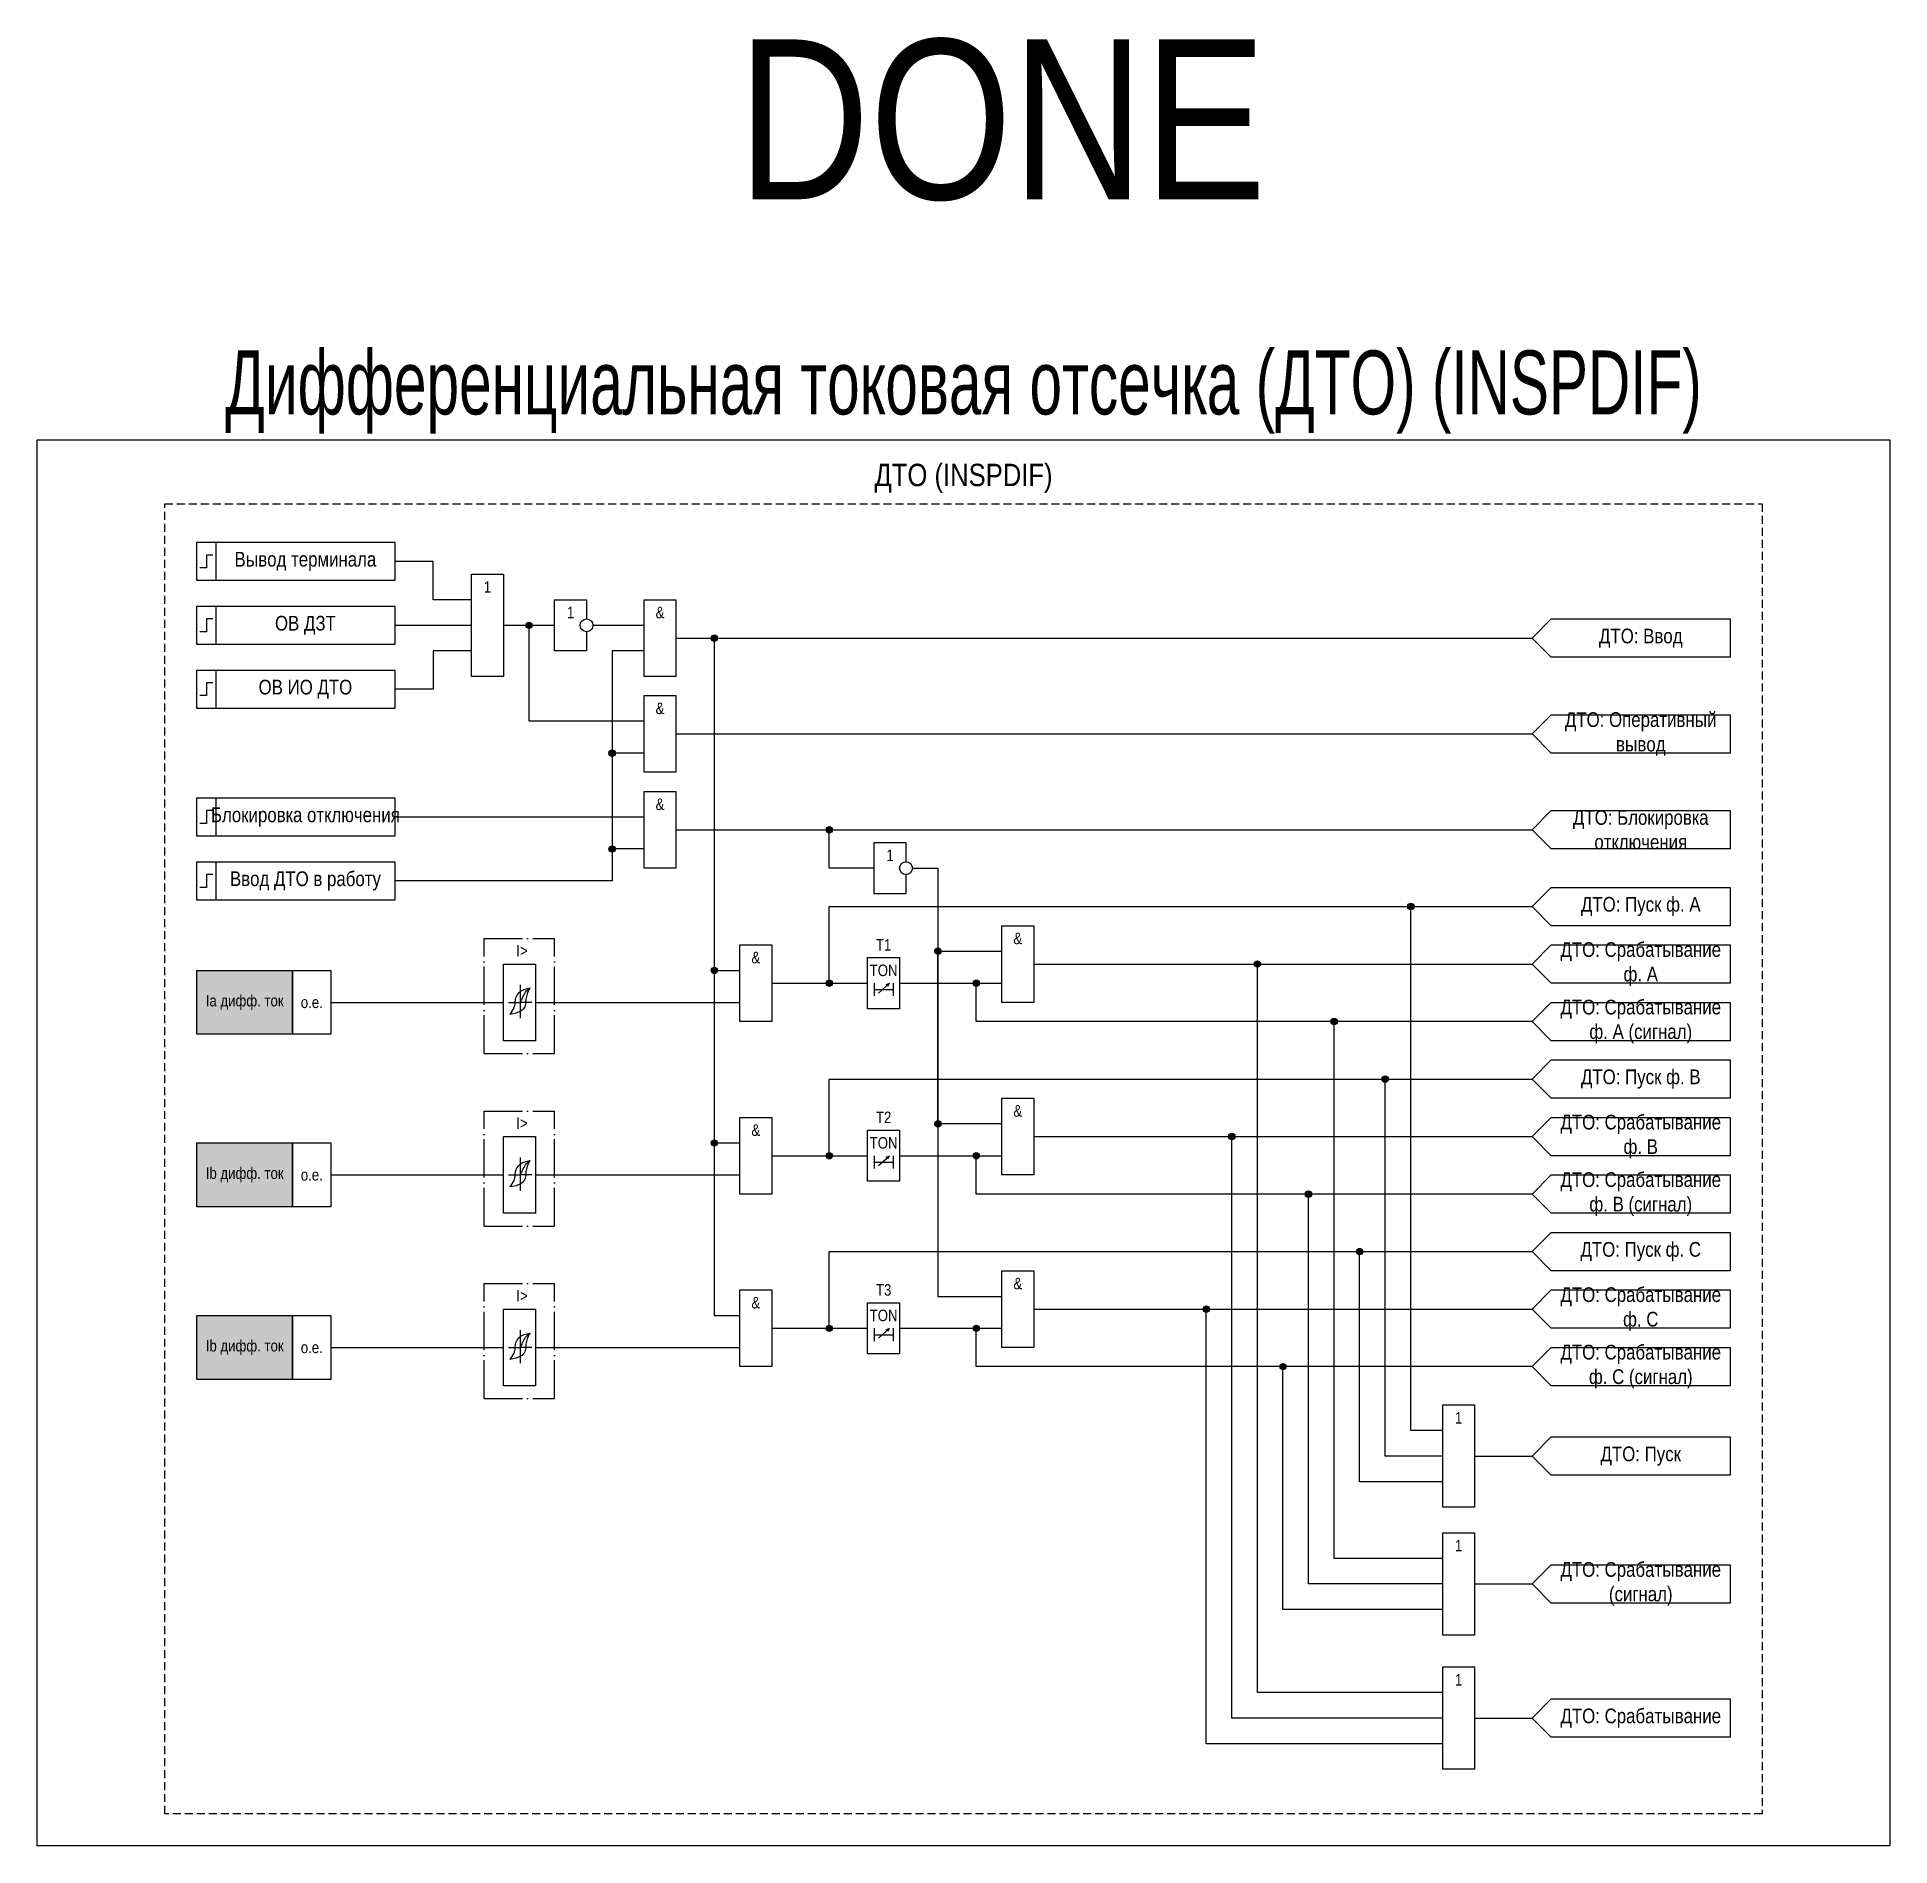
# Model space of a CAD drawing. Header units: millimetres. Extents: x 0 to 2482, y -317 to 171.
# Drawn here: x 0 to 290, y -120 to 163.1 of the extents above; entities that cross this region are included whole.
import ezdxf
from ezdxf.enums import TextEntityAlignment as Align

# ---------------------------------------------------------------- set-up
doc = ezdxf.new("R2010")
doc.units = ezdxf.units.MM
doc.linetypes.add('ACAD_ISO04W100', pattern=[30, 24, -3, 0, -3])
doc.linetypes.add('штриховая2', pattern=[0.375, 0.25, -0.125])
doc.layers.add('Основная', color=7, linetype='Continuous')
doc.styles.add('1.8_Gost_RD', font='ARIALN.TTF', dxfattribs={"height": 1.8})
doc.styles.add('2.5_Gost_RD', font='ARIALN.TTF', dxfattribs={"height": 2.5})
doc.styles.add('3.5_Gost_RD', font='ARIALN.TTF', dxfattribs={"height": 3.5})
doc.styles.add('Компонент', font='ARIALN.TTF', dxfattribs={"height": 3.5})

msp = doc.modelspace()

# ---------------------------------------------------------------- texts
at = {"color": 30, "ltscale": 100, "attachment_point": 5, "style": '3.5_Gost_RD'}
for s, insert, char_height, width in [('\\pt775;DONE', (151, 150), 25, 250), ('{\\W0.8;\\C3;Дифференциальная токовая отсечка (ДТО) (INSPDIF)}', (145, 107.5), 10, 290), ('\\pt108.5;ДТО (INSPDIF)', (145, 94), 3.5, 250)]:
    msp.add_mtext(s, dxfattribs=dict(at, insert=insert, char_height=char_height, width=width))
at = {"ltscale": 100, "char_height": 1.8, "attachment_point": 5}
for s, insert, width, style in [('1', (83.5, 73), 5, '2.5_Gost_RD'), ('1', (133.5, 35), 5, '2.5_Gost_RD'), ('T1', (132.5, 21), 5, '2.5_Gost_RD'), ('TON', (132.5, 17), 5, '2.5_Gost_RD'), ('Ia дифф. ток', (32.5, 12), 15, '1.8_Gost_RD'), ('о.е.', (43, 12), 6, '1.8_Gost_RD'), ('T2', (132.5, -6), 5, '2.5_Gost_RD'), ('TON', (132.5, -10), 5, '2.5_Gost_RD'), ('Ib дифф. ток', (32.5, -15), 15, '1.8_Gost_RD'), ('о.е.', (43, -15), 6, '1.8_Gost_RD'), ('T3', (132.5, -33), 5, '2.5_Gost_RD'), ('TON', (132.5, -37), 5, '2.5_Gost_RD'), ('Ib дифф. ток', (32.5, -42), 15, '1.8_Gost_RD'), ('о.е.', (43, -42), 6, '1.8_Gost_RD')]:
    msp.add_mtext(s, dxfattribs=dict(at, insert=insert, width=width, style=style))
at = {"layer": 'Основная', "color": 0, "ltscale": 100, "char_height": 2.3, "width": 28, "attachment_point": 5, "style": '2.5_Gost_RD'}
for s, insert in [('{\\C256;Вывод терминала}', (42, 81)), ('{\\C256;ОВ ДЗТ}', (42, 71)), ('{\\C256;ОВ ИО ДТО}', (42, 61)), ('{\\C256;ДТО: Оперативный вывод}', (251, 54)), ('{\\C256;Блокировка отключения}', (42, 41)), ('{\\C256;ДТО: Блокировка отключения}', (251, 39)), ('{\\C256;Ввод ДТО в работу}', (42, 31)), ('{\\C256;ДТО: Пуск ф. A}', (251, 27)), ('{\\C256;ДТО: Срабатывание ф. A}', (251, 18)), ('{\\C256;ДТО: Срабатывание ф. A (сигнал)}', (251, 9)), ('{\\C256;ДТО: Пуск ф. B}', (251, 0)), ('{\\C256;ДТО: Срабатывание ф. B}', (251, -9)), ('{\\C256;ДТО: Срабатывание ф. B (сигнал)}', (251, -18)), ('{\\C256;ДТО: Пуск ф. C}', (251, -27)), ('{\\C256;ДТО: Срабатывание ф. C}', (251, -36)), ('{\\C256;ДТО: Срабатывание ф. C (сигнал)}', (251, -45)), ('{\\C256;ДТО: Пуск}', (251, -59)), ('{\\C256;ДТО: Срабатывание (сигнал)}', (251, -79)), ('{\\C256;ДТО: Срабатывание}', (251, -100))]:
    msp.add_mtext(s, dxfattribs=dict(at, insert=insert))
at = {"layer": 'Основная', "ltscale": 100, "attachment_point": 5, "style": '2.5_Gost_RD'}
for s, insert, char_height, width in [('1', (70.5, 77), 1.8, 5), ('&', (97.5, 73), 1.8, 5), ('ДТО: Ввод', (251, 69), 2.3, 28), ('&', (97.5, 58), 1.8, 5), ('&', (97.5, 43), 1.8, 5), ('&', (153.5, 22), 1.8, 5), ('&', (112.5, 19), 1.8, 5), ('&', (153.5, -5), 1.8, 5), ('&', (112.5, -8), 1.8, 5), ('&', (153.5, -32), 1.8, 5), ('&', (112.5, -35), 1.8, 5), ('1', (222.5, -53), 1.8, 5), ('1', (222.5, -73), 1.8, 5), ('1', (222.5, -94), 1.8, 5)]:
    msp.add_mtext(s, dxfattribs=dict(at, insert=insert, char_height=char_height, width=width))
at = {"layer": 'Основная', "color": 7, "ltscale": 100, "char_height": 1.8, "attachment_point": 1, "style": '1.8_Gost_RD'}
for insert in [(75, 21), (75, -6), (75, -33)]:
    msp.add_mtext_dynamic_manual_height_columns('I>', width=4, gutter_width=17.5, heights=[0], dxfattribs=dict(at, insert=insert))

# ---------------------------------------------------------------- blocks, each defined once
blk = doc.blocks.new('Точка')
at = {"ltscale": 100}
h = blk.add_hatch(color=256, dxfattribs=at)
h.dxf.hatch_style = 1
edge = h.paths.add_edge_path()
edge.add_arc((0, 0), 0.5, 0, 360)
blk.add_circle((0, 0), 0.5, dxfattribs=at)
blk = doc.blocks.new('*U898')
at = {"layer": 'Основная', "linetype": 'ACAD_ISO04W100', "ltscale": 0.25}
for p, q in [((0, 0), (11, 0)), ((0, -18), (0, 0)), ((11, -18), (11, 0)), ((0, -18), (11, -18))]:
    blk.add_line(p, q, dxfattribs=at)
at = {"layer": 'Основная', "style": 'Компонент'}
blk.add_attdef('ОУ', text='', height=3.5, dxfattribs=at).set_placement((11, 0), align=Align.MIDDLE_CENTER)

# ---------------------------------------------------------------- hatches: boundary and pattern name
at = {"ltscale": 100, "true_color": 0xf7941d}
h = msp.add_hatch(color=30, dxfattribs=at)
h.dxf.hatch_style = 1
h.paths.add_polyline_path([(25, 17), (40, 17), (40, 7), (25, 7)])
h = msp.add_hatch(color=30, dxfattribs=at)
h.dxf.hatch_style = 1
h.paths.add_polyline_path([(25, -10), (40, -10), (40, -20), (25, -20)])
h = msp.add_hatch(color=30, dxfattribs=at)
h.dxf.hatch_style = 1
h.paths.add_polyline_path([(25, -37), (40, -37), (40, -47), (25, -47)])

# ---------------------------------------------------------------- linework, layer by layer
at = {"ltscale": 100}
msp.add_line((73, 71), (81, 71), dxfattribs=at)
at = {"color": 7, "ltscale": 100}
for p, q in [((131.7, 13.46), (133.37, 14.95)), ((133.37, 14.95), (132.85, 14.73)), ((133.37, 14.95), (133.11, 14.48)), ((131.7, -13.54), (133.37, -12.05)), ((133.37, -12.05), (132.85, -12.27)), ((133.37, -12.05), (133.11, -12.52)), ((131.7, -40.54), (133.37, -39.05)), ((133.37, -39.05), (132.85, -39.27)), ((133.37, -39.05), (133.11, -39.52))]:
    msp.add_line(p, q, dxfattribs=at)
at = {"color": 3, "ltscale": 100}
msp.add_lwpolyline([(0, 100), (290, 100), (290, -120), (0, -120)], close=True, dxfattribs=at)
at = {"ltscale": 100}
for points in [[(68, 75), (62, 75), (62, 81), (56, 81)], [(86, 70), (86, 67), (81, 67), (81, 75), (86, 75), (86, 72)], [(95, 56), (77, 56), (77, 71)], [(87, 71), (95, 71)], [(68, 67), (62, 67), (62, 61), (56, 61)], [(95, 67), (90, 67), (90, 31), (56, 31)], [(100, 69), (106, 69), (106, 17), (110, 17)], [(106, 69), (234, 69)], [(100, 54), (234, 54)], [(95, 51), (90, 51)], [(95, 41), (56, 41)], [(100, 39), (234, 39)], [(131, 33), (124, 33), (124, 39)], [(95, 36), (90, 36)], [(136, 32), (136, 29), (131, 29), (131, 37), (136, 37), (136, 34)], [(137, 33), (141, 33), (141, -34), (151, -34)], [(124, 15), (124, 27), (234, 27)], [(220, -55), (215, -55), (215, 27)], [(151, -7), (141, -7), (141, 20)], [(141, 20), (151, 20)], [(156, 18), (234, 18)], [(220, -96), (191, -96), (191, 18)], [(106, 17), (106, 17), (106, -10), (110, -10)], [(131, 15), (131, 13)], [(134, 15), (134, 13)], [(234, 9), (147, 9), (147, 15)], [(131, 14), (134, 14)], [(220, -75), (203, -75), (203, 9)], [(124, -12), (124, 0), (234, 0)], [(220, -59), (211, -59), (211, 0)], [(106, -10), (106, -10), (106, -37), (110, -37)], [(156, -9), (234, -9)], [(220, -100), (187, -100), (187, -9)], [(131, -12), (131, -14)], [(131, -13), (134, -13)], [(134, -12), (134, -14)], [(234, -18), (147, -18), (147, -12)], [(220, -79), (199, -79), (199, -18)], [(124, -39), (124, -27), (234, -27)], [(220, -63), (207, -63), (207, -27)], [(156, -36), (234, -36)], [(220, -104), (183, -104), (183, -36)], [(131, -39), (131, -41)], [(131, -40), (134, -40)], [(134, -39), (134, -41)], [(234, -45), (147, -45), (147, -39)], [(220, -83), (195, -83), (195, -45)], [(225, -59), (234, -59)], [(225, -79), (234, -79)], [(225, -100), (234, -100)]]:
    msp.add_lwpolyline(points, dxfattribs=at)
for points in [[(68, 79), (73, 79), (73, 63), (68, 63)], [(130, 19), (135, 19), (135, 11), (130, 11)], [(25, 17), (40, 17), (40, 7), (25, 7)], [(40, 17), (46, 17), (46, 7), (40, 7)], [(130, -8), (135, -8), (135, -16), (130, -16)], [(25, -10), (40, -10), (40, -20), (25, -20)], [(40, -10), (46, -10), (46, -20), (40, -20)], [(25, -37), (40, -37), (40, -47), (25, -47)], [(40, -37), (46, -37), (46, -47), (40, -47)], [(130, -35), (135, -35), (135, -43), (130, -43)], [(220, -51), (225, -51), (225, -67), (220, -67)], [(220, -71), (225, -71), (225, -87), (220, -87)], [(220, -92), (225, -92), (225, -108), (220, -108)]]:
    msp.add_lwpolyline(points, close=True, dxfattribs=at)
at = {"layer": 'Основная', "ltscale": 100}
for p, q in [((73, 16.5), (73, 18)), ((73, 18), (78, 18)), ((78, 18), (78, 12)), ((73, 9), (73, 17)), ((78, 12), (110, 12)), ((78, 12), (78, 6)), ((73, 6), (73, 9)), ((78, 6), (73, 6)), ((73, -10.5), (73, -9)), ((73, -9), (78, -9)), ((73, -18), (73, -10)), ((78, -9), (78, -15)), ((78, -15), (110, -15)), ((78, -15), (78, -21)), ((73, -21), (73, -18)), ((78, -21), (73, -21)), ((73, -37.5), (73, -36)), ((73, -36), (78, -36)), ((73, -45), (73, -37)), ((78, -36), (78, -42)), ((78, -42), (110, -42)), ((78, -42), (78, -48)), ((73, -48), (73, -45)), ((78, -48), (73, -48))]:
    msp.add_line(p, q, dxfattribs=at)
at = {"layer": 'Основная'}
for p, q in [((75.6, 14.72), (75.6, 9.52)), ((75.6, -12.28), (75.6, -17.48)), ((75.6, -39.28), (75.6, -44.48))]:
    msp.add_line(p, q, dxfattribs=at)
at = {"layer": 'Основная', "color": 7, "ltscale": 100}
for p, q in [((46, 12), (73, 12)), ((73.79, 12), (75.6, 12)), ((77.42, 12), (75.6, 12)), ((46, -15), (73, -15)), ((73.79, -15), (75.6, -15)), ((77.42, -15), (75.6, -15)), ((46, -42), (73, -42)), ((73.79, -42), (75.6, -42)), ((77.42, -42), (75.6, -42))]:
    msp.add_line(p, q, dxfattribs=at)
at = {"layer": 'Основная', "linetype": 'штриховая2', "ltscale": 5}
msp.add_lwpolyline([(20, 90), (270, 90), (270, -115), (20, -115)], close=True, dxfattribs=at)
at = {"layer": 'Основная', "ltscale": 100}
for points in [[(25, 84), (28, 84), (28, 78), (25, 78)], [(25, 84), (56, 84), (56, 78), (25, 78)], [(25, 74), (28, 74), (28, 68), (25, 68)], [(25, 74), (56, 74), (56, 68), (25, 68)], [(95, 75), (100, 75), (100, 63), (95, 63)], [(265, 72), (265, 66), (237, 66), (234, 69), (237, 72)], [(25, 64), (28, 64), (28, 58), (25, 58)], [(25, 64), (56, 64), (56, 58), (25, 58)], [(95, 60), (100, 60), (100, 48), (95, 48)], [(265, 57), (265, 51), (237, 51), (234, 54), (237, 57)], [(25, 44), (28, 44), (28, 38), (25, 38)], [(25, 44), (56, 44), (56, 38), (25, 38)], [(95, 45), (100, 45), (100, 33), (95, 33)], [(265, 42), (265, 36), (237, 36), (234, 39), (237, 42)], [(25, 34), (28, 34), (28, 28), (25, 28)], [(25, 34), (56, 34), (56, 28), (25, 28)], [(265, 30), (265, 24), (237, 24), (234, 27), (237, 30)], [(151, 24), (156, 24), (156, 12), (151, 12)], [(110, 21), (115, 21), (115, 9), (110, 9)], [(265, 21), (265, 15), (237, 15), (234, 18), (237, 21)], [(265, 12), (265, 6), (237, 6), (234, 9), (237, 12)], [(265, 3), (265, -3), (237, -3), (234, 0), (237, 3)], [(151, -3), (156, -3), (156, -15), (151, -15)], [(110, -6), (115, -6), (115, -18), (110, -18)], [(265, -6), (265, -12), (237, -12), (234, -9), (237, -6)], [(265, -15), (265, -21), (237, -21), (234, -18), (237, -15)], [(265, -24), (265, -30), (237, -30), (234, -27), (237, -24)], [(151, -30), (156, -30), (156, -42), (151, -42)], [(110, -33), (115, -33), (115, -45), (110, -45)], [(265, -33), (265, -39), (237, -39), (234, -36), (237, -33)], [(265, -42), (265, -48), (237, -48), (234, -45), (237, -42)], [(265, -56), (265, -62), (237, -62), (234, -59), (237, -56)], [(265, -76), (265, -82), (237, -82), (234, -79), (237, -76)], [(265, -97), (265, -103), (237, -103), (234, -100), (237, -97)]]:
    msp.add_lwpolyline(points, close=True, dxfattribs=at)
at = {"layer": 'Основная', "lineweight": 30, "ltscale": 100}
for points in [[(27.5, 82), (26.5, 82), (26.5, 80), (25.5, 80)], [(27.5, 72), (26.5, 72), (26.5, 70), (25.5, 70)], [(27.5, 62), (26.5, 62), (26.5, 60), (25.5, 60)], [(27.5, 42), (26.5, 42), (26.5, 40), (25.5, 40)], [(27.5, 32), (26.5, 32), (26.5, 30), (25.5, 30)]]:
    msp.add_lwpolyline(points, dxfattribs=at)
at = {"layer": 'Основная', "ltscale": 100}
for points in [[(56, 71), (68, 71)], [(115, 15), (130, 15), (130, 15), (130, 15)], [(135, 15), (151, 15)], [(115, -12), (130, -12), (130, -12), (130, -12)], [(135, -12), (151, -12)], [(115, -39), (130, -39), (130, -39), (130, -39)], [(135, -39), (151, -39)]]:
    msp.add_lwpolyline(points, dxfattribs=at)
for centre in [(86, 71), (136, 33)]:
    msp.add_circle(centre, 1, dxfattribs=at)
at = {"layer": 'Основная'}
for points in [[(74.8, 11.92), (74.6, 11.13), (74, 10.12)], [(76.48, 11.92), (76.25, 11.13), (75.76, 10.67), (74, 10.12)], [(74.8, 11.92), (74.95, 12.71), (75.44, 13.54), (77.2, 14.26)], [(75.6, 12), (76, 12.72), (76.47, 13.6), (77.2, 14.26)], [(76.48, 11.92), (76.6, 12.71), (76.81, 13.54), (77.2, 14.26)], [(74.8, -15.08), (74.95, -14.29), (75.44, -13.46), (77.2, -12.74)], [(75.6, -15), (76, -14.28), (76.47, -13.4), (77.2, -12.74)], [(76.48, -15.08), (76.6, -14.29), (76.81, -13.46), (77.2, -12.74)], [(74.8, -15.08), (74.6, -15.87), (74, -16.88)], [(76.48, -15.08), (76.25, -15.87), (75.76, -16.33), (74, -16.88)], [(74.8, -42.08), (74.95, -41.29), (75.44, -40.46), (77.2, -39.74)], [(75.6, -42), (76, -41.28), (76.47, -40.4), (77.2, -39.74)], [(76.48, -42.08), (76.6, -41.29), (76.81, -40.46), (77.2, -39.74)], [(74.8, -42.08), (74.6, -42.87), (74, -43.88)], [(76.48, -42.08), (76.25, -42.87), (75.76, -43.33), (74, -43.88)]]:
    msp.add_spline(points, degree=3, dxfattribs=at)

# ---------------------------------------------------------------- block references
at = {"layer": 'Основная', "ltscale": 100}
for p in [(77, 71), (106, 69), (90, 51), (124, 39), (90, 36), (215, 27), (141, 20), (106, 17), (191, 18), (124, 15), (147, 15), (203, 9), (211, 0), (141, -7), (187, -9), (106, -10), (124, -12), (147, -12), (199, -18), (207, -27), (183, -36), (124, -39), (147, -39), (195, -45)]:
    msp.add_blockref('Точка', p, dxfattribs=at)
at = {"layer": 'Основная', "ltscale": 0.25}
for p in [(70, 22), (70, -5), (70, -32)]:
    msp.add_blockref('*U898', p, dxfattribs=at)

msp.set_redraw_order([(e.dxf.handle, doc.entitydb.next_handle()) for e in msp.query("TEXT MTEXT ATTDEF DIMENSION ARC_DIMENSION")])  # texts and dimensions are drawn at this point

doc.saveas('drawing.dxf')
